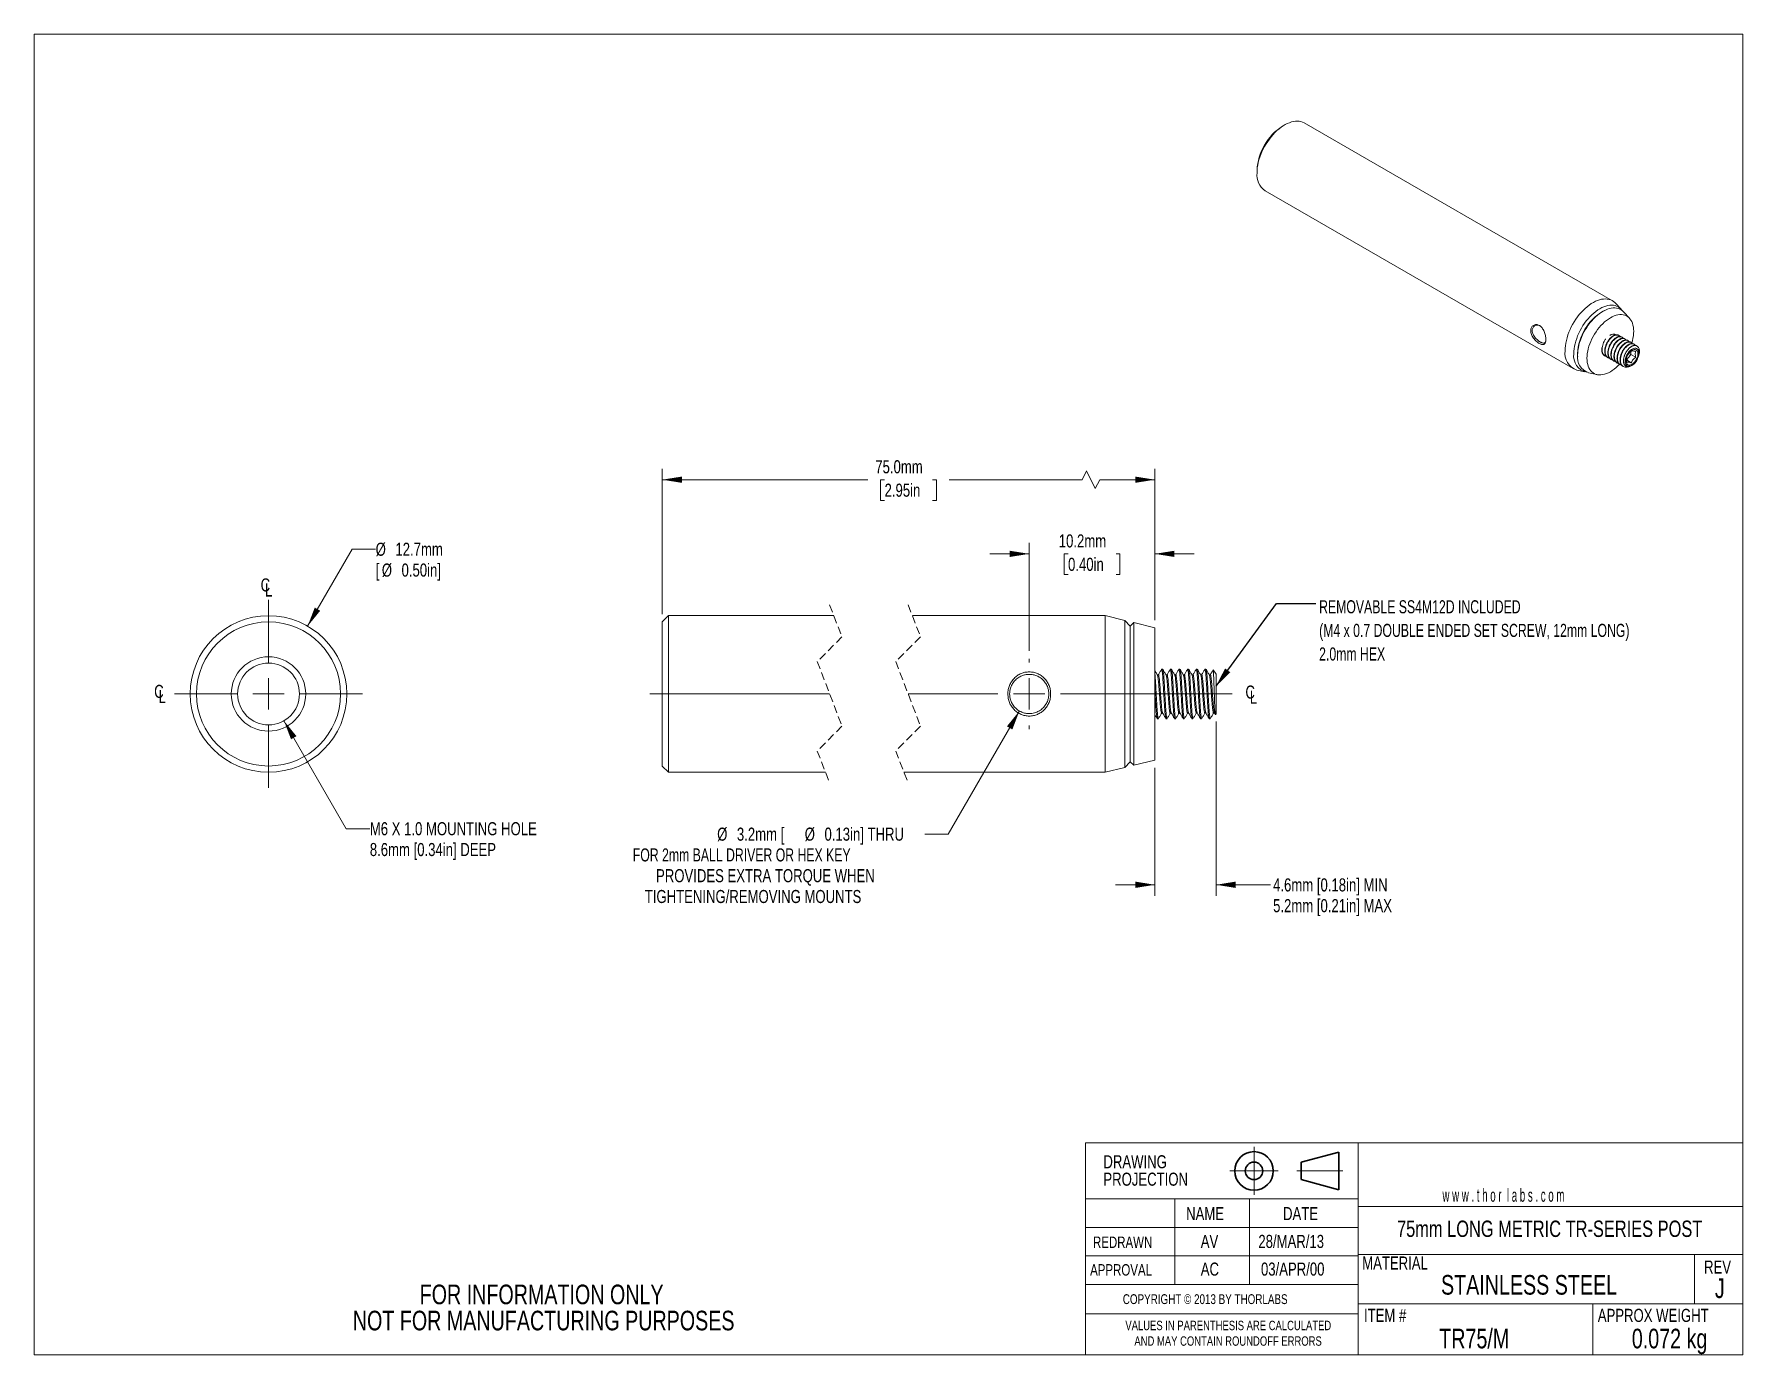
# Model space of a CAD drawing. Header units: millimetres. Extents: x 2 to 278, y 1 to 215.
import ezdxf

# ---------------------------------------------------------------- set-up
doc = ezdxf.new("R2010")
doc.units = ezdxf.units.MM
doc.header["$PDSIZE"] = -1
doc.linetypes.add('CENTERX2', pattern=[20.32, 12.7, -2.54, 2.54, -2.54])
doc.linetypes.add('HIDDEN', pattern=[1.905, 1.27, -0.635])
doc.styles.add('SLDTEXTSTYLE0', font='TXT', dxfattribs={"width": 0.75})
doc.styles.add('SLDTEXTSTYLE1', font='TXT', dxfattribs={"width": 0.5525})
doc.styles.add('SLDTEXTSTYLE2', font='TXT', dxfattribs={"width": 0.7})
doc.dimstyles.new('SLDDIMSTYLE0', dxfattribs={"dimtxt": 2.116667, "dimasz": 3.175, "dimexe": 0, "dimexo": 0.0625, "dimgap": 0.529167, "dimtad": 0, "dimtih": 1, "dimtoh": 1, "dimdec": 1, "dimlfac": 0.5, "dimrnd": 1e-09, "dimzin": 12, "dimdsep": 46, "dimtxsty": 'SLDTEXTSTYLE0', "dimsah": 1, "dimcen": 0.09, "dimadec": 0, "dimazin": 3, "dimtfac": 1, "dimtdec": 1, "dimtmove": 0, "dimatfit": 0, "dimfxl": 1, "dimfrac": 2, "dimtolj": 1, "dimtzin": 12, "dimarcsym": 0})
doc.dimstyles.new('SLDDIMSTYLE1', dxfattribs={"dimtxt": 2.116667, "dimasz": 3.175, "dimexe": 0, "dimexo": 0.0625, "dimgap": 0.529167, "dimtad": 0, "dimtih": 1, "dimtoh": 1, "dimdec": 1, "dimlfac": 0.5, "dimrnd": 1e-09, "dimzin": 4, "dimdsep": 46, "dimtxsty": 'SLDTEXTSTYLE0', "dimsah": 1, "dimcen": 0.09, "dimadec": 0, "dimazin": 1, "dimtfac": 1, "dimtdec": 1, "dimtofl": 0, "dimtmove": 0, "dimatfit": 3, "dimfxl": 1, "dimfrac": 2, "dimtolj": 1, "dimtzin": 12, "dimarcsym": 0})
doc.dimstyles.new('SLDDIMSTYLE2', dxfattribs={"dimtxt": 2.116667, "dimasz": 3.175, "dimexe": 0, "dimexo": 0.0625, "dimgap": 0.529167, "dimtad": 0, "dimtih": 1, "dimtoh": 1, "dimdec": 1, "dimlfac": 0.5, "dimrnd": 1e-09, "dimzin": 12, "dimdsep": 46, "dimtxsty": 'SLDTEXTSTYLE0', "dimsah": 1, "dimcen": 0, "dimadec": 0, "dimazin": 3, "dimtfac": 1, "dimtdec": 1, "dimtofl": 0, "dimtmove": 0, "dimatfit": 3, "dimfxl": 1, "dimfrac": 2, "dimtolj": 1, "dimtzin": 12, "dimarcsym": 0})
doc.dimstyles.new('SLDDIMSTYLE3', dxfattribs={"dimtxt": 0.18, "dimasz": 3.175, "dimexe": 0, "dimexo": 0.0625, "dimgap": 0, "dimtad": 0, "dimtih": 1, "dimtoh": 1, "dimdec": 0, "dimrnd": 1e-09, "dimzin": 0, "dimdsep": 46, "dimtxsty": 'Standard', "dimsah": 1, "dimcen": 0.09, "dimadec": 0, "dimazin": 0, "dimtfac": 3.175, "dimtdec": 0, "dimtofl": 0, "dimtmove": 0, "dimatfit": 3, "dimfxl": 1, "dimfrac": 2, "dimtolj": 1, "dimtzin": 0, "dimarcsym": 0})
doc.dimstyles.new('SLDDIMSTYLE4', dxfattribs={"dimtxt": 2.116667, "dimasz": 3.175, "dimexe": 0, "dimexo": 0.0625, "dimgap": 0.529167, "dimtad": 0, "dimtih": 1, "dimtoh": 1, "dimdec": 1, "dimlfac": 0.5, "dimrnd": 1e-09, "dimzin": 12, "dimdsep": 46, "dimtxsty": 'SLDTEXTSTYLE0', "dimsah": 1, "dimcen": 0, "dimadec": 0, "dimazin": 3, "dimtfac": 1, "dimtdec": 1, "dimtofl": 0, "dimtmove": 0, "dimatfit": 3, "dimfxl": 1, "dimfrac": 2, "dimtolj": 1, "dimtzin": 12, "dimarcsym": 0})

msp = doc.modelspace()

# ---------------------------------------------------------------- texts
at = {"color": 8, "linetype": 'Continuous', "lineweight": 0, "attachment_point": 1, "style": 'SLDTEXTSTYLE2'}
for s, insert, char_height in [('REMOVABLE SS4M12D INCLUDED', (209.45, 123.03), 2.1167), ('(M4 x 0.7 DOUBLE ENDED SET SCREW, 12mm LONG)', (209.45, 119.21), 2.1167), ('2.0mm HEX', (209.45, 115.39), 2.117)]:
    msp.add_mtext(s, dxfattribs=dict(at, insert=insert, char_height=char_height))
at = {"color": 7, "linetype": 'Continuous', "lineweight": 0}
for s, insert, char_height, attachment_point, style in [('DRAWING', (174.55, 33.21), 2.117, 1, 'SLDTEXTSTYLE0'), ('PROJECTION', (174.55, 30.39), 2.117, 1, 'SLDTEXTSTYLE0'), ('w w w . t h o r  l a b s . c o m', (229.4, 27.8), 2.1167, 1, 'SLDTEXTSTYLE1'), ('NAME', (187.93, 24.82), 2.117, 1, 'SLDTEXTSTYLE0'), ('DATE', (203.61, 24.82), 2.117, 1, 'SLDTEXTSTYLE0'), ('75mm LONG METRIC TR-SERIES POST', (246.74, 22.63), 2.6458, 2, 'SLDTEXTSTYLE0'), ('REDRAWN', (172.86, 20.05), 1.852, 1, 'SLDTEXTSTYLE0'), ('AV', (190.3, 20.32), 2.117, 1, 'SLDTEXTSTYLE0'), ('28/MAR/13', (199.62, 20.32), 2.117, 1, 'SLDTEXTSTYLE0'), ('MATERIAL', (216.42, 16.82), 2.117, 1, 'SLDTEXTSTYLE0'), ('APPROVAL', (172.4, 15.58), 1.852, 1, 'SLDTEXTSTYLE0'), ('AC', (190.3, 15.84), 2.117, 1, 'SLDTEXTSTYLE0'), ('03/APR/00', (200.04, 15.84), 2.117, 1, 'SLDTEXTSTYLE0'), ('STAINLESS STEEL', (243.41, 13.82), 3.175, 2, 'SLDTEXTSTYLE0'), ('REV', (271.72, 16.17), 2.117, 1, 'SLDTEXTSTYLE0'), ('FOR INFORMATION ONLY', (83.67, 12.27), 3.175, 2, 'SLDTEXTSTYLE0'), ('J', (274.27, 13.26), 3.17, 2, 'SLDTEXTSTYLE0'), ('COPYRIGHT © 2013 BY THORLABS', (177.69, 10.71), 1.5875, 1, 'SLDTEXTSTYLE0'), ('ITEM #', (216.7, 8.35), 2.117, 1, 'SLDTEXTSTYLE0'), ('APPROX WEIGHT', (254.53, 8.35), 2.1167, 1, 'SLDTEXTSTYLE0'), ('NOT FOR MANUFACTURING PURPOSES', (84, 8.04), 3.175, 2, 'SLDTEXTSTYLE0'), ('VALUES IN PARENTHESIS ARE CALCULATED', (194.75, 6.42), 1.524, 2, 'SLDTEXTSTYLE0'), ('AND MAY CONTAIN ROUNDOFF ERRORS', (194.72, 3.9), 1.524, 2, 'SLDTEXTSTYLE0'), ('TR75/M', (234.54, 5.13), 3.175, 2, 'SLDTEXTSTYLE0'), ('0.072 kg', (266.14, 5.13), 3.175, 2, 'SLDTEXTSTYLE0')]:
    msp.add_mtext(s, dxfattribs=dict(at, insert=insert, char_height=char_height, attachment_point=attachment_point, style=style))

# ---------------------------------------------------------------- blocks, each defined once
blk = doc.blocks.new('Third Angle Projection Block')
at = {"color": 7, "linetype": 'CENTERX2', "lineweight": 18}
for p, q in [((101.48, 23.81), (101.48, 14.07)), ((96.6, 18.94), (106.35, 18.94)), ((110.14, 18.94), (119.45, 18.94))]:
    blk.add_line(p, q, dxfattribs=at)
at = {"color": 7, "linetype": 'Continuous', "lineweight": 35}
for p, q in [((118.62, 22.75), (111, 20.71)), ((118.62, 15.13), (118.62, 22.75)), ((111, 20.71), (111, 17.17)), ((111, 17.17), (118.62, 15.13))]:
    blk.add_line(p, q, dxfattribs=at)
for radius in [3.9, 1.77]:
    blk.add_circle((101.48, 18.94), radius, dxfattribs=at)
at = {"color": 7, "linetype": 'Continuous', "lineweight": 0}
blk.add_point((101.48, 18.94), dxfattribs=at)
blk = doc.blocks.new('_D')
at = {"color": 7, "linetype": 'Continuous', "lineweight": 0}
for p, q in [((192.78, 103.39), (192.78, 75.2)), ((182.87, 95.9), (182.87, 75.2)), ((182.87, 76.98), (176.52, 76.98)), ((192.78, 76.98), (201.57, 76.98))]:
    blk.add_line(p, q, dxfattribs=at)
at = {"color": 7, "linetype": 'Continuous', "lineweight": 18}
for points in [[(182.87, 76.98), (179.7, 77.49), (179.7, 76.47)], [(192.78, 76.98), (195.95, 76.47), (195.95, 77.49)]]:
    blk.add_solid(points, dxfattribs=at)
at = {"color": 7, "linetype": 'Continuous', "lineweight": 18, "char_height": 2.1167, "attachment_point": 1, "style": 'SLDTEXTSTYLE0'}
for s, insert in [('4.6mm [0.18in] MIN', (202, 78.02)), ('5.2mm [0.21in] MAX', (202, 74.66))]:
    blk.add_mtext(s, dxfattribs=dict(at, insert=insert))
blk = doc.blocks.new('_D_1')
at = {"color": 7, "linetype": 'Continuous', "lineweight": 0}
for p, q in [((162.55, 130.54), (156.2, 130.54)), ((162.55, 114.85), (162.55, 132.31)), ((168.83, 130.54), (168.19, 130.54)), ((168.19, 130.54), (168.19, 127.17)), ((176.59, 130.54), (177.23, 130.54)), ((177.23, 130.54), (177.23, 127.17)), ((182.87, 119.82), (182.87, 132.31)), ((182.87, 130.54), (189.22, 130.54)), ((168.19, 127.17), (168.83, 127.17)), ((177.23, 127.17), (176.59, 127.17))]:
    blk.add_line(p, q, dxfattribs=at)
at = {"color": 7, "linetype": 'Continuous', "lineweight": 18}
for points in [[(162.55, 130.54), (159.38, 131.04), (159.38, 130.03)], [(182.87, 130.54), (186.05, 130.03), (186.05, 131.04)]]:
    blk.add_solid(points, dxfattribs=at)
at = {"color": 7, "linetype": 'Continuous', "lineweight": 18, "char_height": 2.117, "attachment_point": 1, "style": 'SLDTEXTSTYLE0'}
for s, insert in [('10.2mm', (167.33, 133.69)), ('0.40in', (168.83, 129.9))]:
    blk.add_mtext(s, dxfattribs=dict(at, insert=insert))
blk = doc.blocks.new('_D_2')
at = {"color": 7, "linetype": 'Continuous', "lineweight": 0}
for p, q in [((103.19, 120.79), (103.19, 144.31)), ((171.83, 143.95), (171.13, 142.54)), ((173.24, 141.12), (171.83, 143.95)), ((182.87, 119.82), (182.87, 144.31)), ((103.19, 142.54), (136.44, 142.54)), ((139.15, 142.54), (138.51, 142.54)), ((138.51, 142.54), (138.51, 139.17)), ((146.91, 142.54), (147.55, 142.54)), ((147.55, 142.54), (147.55, 139.17)), ((171.13, 142.54), (149.62, 142.54)), ((173.95, 142.54), (173.24, 141.12)), ((182.87, 142.54), (173.95, 142.54)), ((138.51, 139.17), (139.15, 139.17)), ((147.55, 139.17), (146.91, 139.17))]:
    blk.add_line(p, q, dxfattribs=at)
at = {"color": 7, "linetype": 'Continuous', "lineweight": 18}
for points in [[(103.19, 142.54), (106.36, 142.03), (106.36, 143.04)], [(182.87, 142.54), (179.7, 143.04), (179.7, 142.03)]]:
    blk.add_solid(points, dxfattribs=at)
at = {"color": 7, "linetype": 'Continuous', "lineweight": 18, "char_height": 2.117, "attachment_point": 1, "style": 'SLDTEXTSTYLE0'}
for s, insert in [('75.0mm', (137.65, 145.69)), ('2.95in', (139.15, 141.9))]:
    blk.add_mtext(s, dxfattribs=dict(at, insert=insert))
blk = doc.blocks.new('_D_3')
at = {"color": 7, "linetype": 'Continuous', "lineweight": 0}
for p, q in [((160.96, 105.11), (149.46, 85.19)), ((149.46, 85.19), (145.65, 85.19))]:
    blk.add_line(p, q, dxfattribs=at)
at = {"color": 7, "linetype": 'Continuous', "lineweight": 18}
blk.add_solid([(160.96, 105.11), (158.94, 102.62), (159.82, 102.11)], dxfattribs=at)
at = {"color": 7, "linetype": 'Continuous', "lineweight": 18, "attachment_point": 1}
for s, insert, char_height, style in [('%%c', (112.07, 86.23), 2.117, 'SLDTEXTSTYLE0'), ('3.2mm [', (115.26, 86.23), 2.117, 'SLDTEXTSTYLE0'), ('%%c', (126.23, 86.23), 2.117, 'SLDTEXTSTYLE0'), ('0.13in] THRU', (129.43, 86.23), 2.1167, 'SLDTEXTSTYLE0'), ('FOR 2mm BALL DRIVER OR HEX KEY', (98.42, 82.87), 2.1167, 'SLDTEXTSTYLE2'), ('PROVIDES EXTRA TORQUE WHEN', (102.18, 79.51), 2.1167, 'SLDTEXTSTYLE0'), ('TIGHTENING/REMOVING MOUNTS', (100.36, 76.14), 2.1167, 'SLDTEXTSTYLE0')]:
    blk.add_mtext(s, dxfattribs=dict(at, insert=insert, char_height=char_height, style=style))
blk = doc.blocks.new('SW_SYMBOL_MOD_CL')
at = {"color": 0, "linetype": 'Continuous', "lineweight": 0, "char_height": 783, "attachment_point": 5, "style": 'SLDTEXTSTYLE0'}
for s, insert in [('C', (400, 600)), ('L', (600, 300))]:
    blk.add_mtext(s, dxfattribs=dict(at, insert=insert))
blk = doc.blocks.new('SW_CENTERMARKSYMBOL_0')
at = {"color": 0, "linetype": 'Continuous', "lineweight": 18}
for p, q in [((32.29, 5.08), (32.29, 5.71)), ((0, 0), (-29.07, 0)), ((27.21, 0), (12.7, 0)), ((32.29, 0), (29.75, 0)), ((32.29, 0), (32.29, 2.54)), ((32.29, 0), (32.29, -2.54)), ((32.29, 0), (34.83, 0)), ((37.37, 0), (65.11, 0)), ((32.29, -5.08), (32.29, -5.71))]:
    blk.add_line(p, q, dxfattribs=at)
blk = doc.blocks.new('_D_4')
at = {"color": 7, "linetype": 'Continuous', "lineweight": 0}
for p, q in [((45.82, 118.84), (53.01, 131.29)), ((53.01, 131.29), (56.82, 131.29))]:
    blk.add_line(p, q, dxfattribs=at)
at = {"color": 7, "linetype": 'Continuous', "lineweight": 18}
blk.add_solid([(45.82, 118.84), (47.85, 121.33), (46.97, 121.84)], dxfattribs=at)
at = {"color": 7, "linetype": 'Continuous', "lineweight": 18, "attachment_point": 1, "style": 'SLDTEXTSTYLE0'}
for s, insert, char_height in [('%%c', (56.82, 132.34), 2.117), ('12.7mm', (60.02, 132.34), 2.117), ('[', (56.82, 128.97), 2.12), ('%%c', (57.82, 128.97), 2.117), ('0.50in]', (61.01, 128.97), 2.117)]:
    blk.add_mtext(s, dxfattribs=dict(at, insert=insert, char_height=char_height))
blk = doc.blocks.new('_D_5')
at = {"color": 7, "linetype": 'Continuous', "lineweight": 0}
for p, q in [((41.99, 103.53), (52.07, 86.06)), ((52.07, 86.06), (55.88, 86.06))]:
    blk.add_line(p, q, dxfattribs=at)
at = {"color": 7, "linetype": 'Continuous', "lineweight": 18}
blk.add_solid([(41.99, 103.53), (43.13, 100.53), (44.01, 101.03)], dxfattribs=at)
at = {"color": 7, "linetype": 'Continuous', "lineweight": 18, "char_height": 2.1167, "attachment_point": 1, "style": 'SLDTEXTSTYLE0'}
for s, insert in [('M6 X 1.0 MOUNTING HOLE', (55.88, 87.11)), ('8.6mm [0.34in] DEEP', (55.88, 83.74))]:
    blk.add_mtext(s, dxfattribs=dict(at, insert=insert))
blk = doc.blocks.new('SW_CENTERMARKSYMBOL_1')
at = {"color": 0, "linetype": 'Continuous', "lineweight": 18}
for p, q in [((0, 5.08), (0, 15.2146)), ((-5.08, 0), (-15.2146, 0)), ((0, 0), (-2.54, 0)), ((0, 0), (0, 2.54)), ((0, 0), (0, -2.54)), ((0, 0), (2.54, 0)), ((5.08, 0), (15.2146, 0)), ((0, -5.08), (0, -15.2146))]:
    blk.add_line(p, q, dxfattribs=at)

# ---------------------------------------------------------------- dimensions: what is measured, and where the dimension line sits
at = {"color": 7, "linetype": 'Continuous', "lineweight": 18}
for base, p1, p2, text, dimstyle, picture, middle in [((103.19, 142.54), (182.87, 118.55), (103.19, 119.52), '75.0mm', 'SLDDIMSTYLE1', '_D_2', (143.03, 142.54)), ((192.78, 76.98), (182.87, 97.17), (192.78, 104.66), '4.6mm [0.18in] MIN\\P5.2mm [0.21in] MAX', 'SLDDIMSTYLE0', '_D', (215.45, 76.98))]:
    dim = msp.add_linear_dim(base=base, p1=p1, p2=p2, text=text, dimstyle=dimstyle, dxfattribs=at)
    dim.commit()
    dim.dimension.update_dxf_attribs({"geometry": picture, "text_midpoint": middle, "dimtype": 160})
dim = msp.add_linear_dim(base=(162.55, 130.54), p1=(182.87, 118.55), p2=(162.55, 113.58), dimstyle='SLDDIMSTYLE0', dxfattribs=at)
dim.commit()
dim.dimension.update_dxf_attribs({"geometry": '_D_1', "text_midpoint": (172.71, 130.54), "dimtype": 160})
dim = msp.add_diameter_dim_2p(p1=(33.15, 96.88), p2=(45.82, 118.84), text='%%c12.7mm\\P[%%c0.50in]', dimstyle='SLDDIMSTYLE4', dxfattribs=at)
dim.commit()
dim.dimension.update_dxf_attribs({"geometry": '_D_4', "text_midpoint": (63.8, 131.29), "dimtype": 163})
for p1, p2, text, picture, middle in [((36.99, 112.19), (41.99, 103.53), 'M6 X 1.0 MOUNTING HOLE\\P8.6mm [0.34in] DEEP', '_D_5', (73.62, 86.06)), ((164.14, 110.61), (160.96, 105.11), '%%c3.2mm [%%c0.13in] THRU\\PFOR 2mm BALL DRIVER OR HEX KEY\\P PROVIDES EXTRA TORQUE WHEN\\PTIGHTENING/REMOVING MOUNTS', '_D_3', (122.04, 85.19))]:
    dim = msp.add_diameter_dim_2p(p1=p1, p2=p2, text=text, dimstyle='SLDDIMSTYLE2', override={"dimpost": '<>'}, dxfattribs=at)
    dim.commit()
    dim.dimension.update_dxf_attribs({"geometry": picture, "text_midpoint": middle, "dimtype": 163})

# ---------------------------------------------------------------- linework, layer by layer
at = {"color": 7, "linetype": 'Continuous', "lineweight": 18}
for p, q in [((1.58, 214.65), (277.99, 214.65)), ((1.58, 214.65), (1.58, 0.9)), ((277.99, 0.9), (277.99, 214.65)), ((203.88, 199.96), (203.52, 199.75)), ((256.89, 171.5), (207.05, 200.27)), ((199.4, 192.61), (199.4, 192.2)), ((200.71, 189.3), (250.55, 160.52)), ((255.61, 169.92), (255.39, 169.81)), ((258.3, 170.13), (257.39, 171.1)), ((259.66, 168.66), (258.69, 169.7)), ((257.95, 165.88), (257.88, 165.92)), ((258.44, 165.6), (258.38, 165.63)), ((258.94, 165.31), (258.87, 165.35)), ((259.43, 165.02), (259.37, 165.06)), ((259.93, 164.74), (259.86, 164.77)), ((259.88, 163.3), (259.88, 163.27)), ((259.88, 163.27), (259.88, 162.8)), ((260.42, 164.45), (260.36, 164.49)), ((260.75, 164.25), (260.85, 164.19)), ((260.86, 164.2), (260.85, 164.2)), ((251.26, 162.94), (251.27, 162.66)), ((251.27, 162.66), (251.28, 162.42)), ((255.64, 162.6), (255.7, 162.56)), ((256.13, 162.31), (256.19, 162.27)), ((256.63, 162.02), (256.69, 161.99)), ((257.12, 161.74), (257.18, 161.7)), ((257.62, 161.45), (257.68, 161.42)), ((258.11, 161.17), (258.17, 161.13)), ((258.61, 160.88), (258.67, 160.85)), ((259.53, 162.36), (259.18, 161.92)), ((259.18, 161.92), (259.95, 161.47)), ((259.88, 162.8), (259.53, 162.36)), ((259.88, 162.8), (260.66, 162.35)), ((251.16, 160.29), (252.45, 159.99)), ((253.01, 159.86), (254.39, 159.54)), ((104.2, 120.54), (103.19, 119.52)), ((103.19, 119.52), (103.19, 107.86)), ((130.94, 120.54), (104.2, 120.54)), ((104.2, 120.54), (104.2, 107.86)), ((174.84, 120.54), (143.64, 120.54)), ((178.04, 119.75), (174.84, 120.54)), ((174.84, 120.54), (174.84, 107.86)), ((178.87, 118.86), (178.04, 119.75)), ((178.04, 119.75), (178.04, 107.86)), ((179.45, 119.4), (178.87, 118.86)), ((178.87, 118.86), (178.87, 107.86)), ((182.87, 118.55), (179.45, 119.4)), ((179.45, 119.4), (179.45, 107.86)), ((182.87, 118.55), (182.87, 107.86)), ((183.44, 110.95), (183.27, 110.95)), ((184.14, 111.86), (183.97, 111.86)), ((184.84, 110.95), (184.67, 110.95)), ((185.54, 111.86), (185.37, 111.86)), ((186.24, 110.95), (186.07, 110.95)), ((186.94, 111.86), (186.77, 111.86)), ((187.64, 110.95), (187.47, 110.95)), ((188.34, 111.86), (188.17, 111.86)), ((189.04, 110.95), (188.87, 110.95)), ((189.74, 111.86), (189.57, 111.86)), ((190.44, 110.95), (190.27, 110.95)), ((191.14, 111.86), (190.97, 111.86)), ((191.84, 110.95), (191.67, 110.95)), ((192.29, 111.74), (192.29, 111.74)), ((192.78, 111.06), (192.3, 111.74)), ((192.78, 104.66), (192.78, 111.06)), ((103.19, 107.86), (103.19, 96.2)), ((104.2, 107.86), (104.2, 95.19)), ((174.84, 107.86), (174.84, 95.19)), ((178.04, 107.86), (178.04, 95.98)), ((178.87, 107.86), (178.87, 96.86)), ((179.45, 107.86), (179.45, 96.32)), ((182.87, 107.86), (182.87, 97.17)), ((183.27, 103.86), (183.44, 103.86)), ((183.97, 104.77), (184.13, 104.77)), ((184.67, 103.86), (184.84, 103.86)), ((185.37, 104.77), (185.53, 104.77)), ((186.07, 103.86), (186.24, 103.86)), ((186.77, 104.77), (186.93, 104.77)), ((187.47, 103.86), (187.64, 103.86)), ((188.17, 104.77), (188.33, 104.77)), ((188.87, 103.86), (189.04, 103.86)), ((189.57, 104.77), (189.73, 104.77)), ((190.27, 103.86), (190.44, 103.86)), ((190.97, 104.77), (191.13, 104.77)), ((191.67, 103.86), (191.84, 103.86)), ((192.37, 104.77), (192.53, 104.77)), ((192.52, 104.79), (192.67, 104.54)), ((192.68, 104.53), (192.78, 104.66)), ((178.04, 95.98), (178.87, 96.86)), ((178.87, 96.86), (179.45, 96.32)), ((179.45, 96.32), (182.87, 97.17)), ((103.19, 96.2), (104.2, 95.19)), ((104.2, 95.19), (129.58, 95.19)), ((142.28, 95.19), (174.84, 95.19)), ((174.84, 95.19), (178.04, 95.98)), ((277.99, 35.24), (277.99, 50.03)), ((171.63, 7.56), (171.63, 35.24)), ((171.63, 35.24), (215.74, 35.24)), ((215.74, 35.24), (215.74, 0.9)), ((215.74, 35.24), (277.99, 35.24)), ((171.63, 12.3), (171.63, 26.17)), ((171.63, 0.9), (171.63, 26.17)), ((215.74, 26.17), (171.63, 26.17)), ((186.13, 26.17), (186.13, 12.3)), ((198.21, 26.17), (198.21, 12.3)), ((215.74, 24.89), (277.99, 24.89)), ((215.74, 21.49), (171.63, 21.49)), ((215.74, 16.92), (171.63, 16.92)), ((215.74, 17.16), (277.99, 17.16)), ((270.17, 17.16), (270.17, 9.14)), ((215.74, 12.3), (171.63, 12.3)), ((171.63, 12.3), (171.63, 7.56)), ((215.74, 9.14), (277.99, 9.14)), ((253.75, 9.14), (253.75, 0.9)), ((171.63, 7.56), (215.74, 7.56)), ((277.99, 0.9), (1.58, 0.9))]:
    msp.add_line(p, q, dxfattribs=at)
at = {"color": 7, "linetype": 'HIDDEN', "lineweight": 18}
for p, q in [((130.26, 122.31), (132.26, 117.09)), ((142.96, 122.31), (144.96, 117.09)), ((132.26, 117.09), (128.26, 113.09)), ((144.96, 117.09), (140.96, 113.09)), ((128.26, 113.09), (132.26, 102.63)), ((140.96, 113.09), (144.96, 102.63)), ((132.26, 102.63), (128.26, 98.63)), ((144.96, 102.63), (140.96, 98.63)), ((128.26, 98.63), (130.26, 93.41)), ((140.96, 98.63), (142.96, 93.41))]:
    msp.add_line(p, q, dxfattribs=at)
at = {"color": 7, "linetype": 'Continuous', "lineweight": 18, "flags": 128}
for points in [[(207.05, 200.27), (207.02, 200.29), (206.77, 200.41), (206.5, 200.49), (206.22, 200.55), (205.92, 200.57), (205.62, 200.56), (205.3, 200.51), (204.97, 200.43), (204.64, 200.32), (204.3, 200.18), (203.97, 200.01), (203.63, 199.8), (203.29, 199.57), (202.96, 199.31), (202.63, 199.03), (202.3, 198.72), (201.99, 198.38), (201.69, 198.03), (201.4, 197.66), (201.13, 197.27), (200.87, 196.87), (200.62, 196.46), (200.4, 196.03), (200.2, 195.6), (200.01, 195.17), (199.85, 194.73), (199.72, 194.29), (199.6, 193.86), (199.52, 193.43), (199.45, 193.01), (199.41, 192.6), (199.4, 192.2)], [(257.39, 171.1), (257.31, 171.19), (257.09, 171.37), (256.86, 171.52), (256.61, 171.64), (256.34, 171.72), (256.06, 171.78), (255.76, 171.8), (255.46, 171.78), (255.14, 171.74), (254.81, 171.66), (254.48, 171.55), (254.15, 171.41), (253.81, 171.23), (253.47, 171.03), (253.13, 170.8), (252.8, 170.54), (252.47, 170.25), (252.14, 169.94), (251.83, 169.61), (251.53, 169.26), (251.24, 168.89), (250.97, 168.5), (250.71, 168.1), (250.46, 167.68), (250.24, 167.26), (250.04, 166.83), (249.86, 166.39), (249.69, 165.96), (249.56, 165.52), (249.44, 165.09), (249.36, 164.66), (249.29, 164.23), (249.25, 163.82), (249.24, 163.42)], [(258.48, 169.89), (258.44, 169.96), (258.25, 170.17), (258.05, 170.35), (257.82, 170.5), (257.58, 170.62), (257.32, 170.71), (257.05, 170.76), (256.76, 170.78), (256.46, 170.77), (256.15, 170.72), (255.83, 170.64), (255.51, 170.53), (255.18, 170.39), (254.85, 170.21), (254.52, 170.01), (254.2, 169.77), (253.87, 169.51), (253.55, 169.22), (253.25, 168.91), (252.95, 168.58), (252.66, 168.23), (252.38, 167.86), (252.12, 167.47), (251.88, 167.07), (251.66, 166.66), (251.45, 166.25), (251.27, 165.83), (251.11, 165.4), (250.97, 164.97), (250.86, 164.55), (250.77, 164.13), (250.7, 163.72), (250.66, 163.32), (250.65, 162.93)], [(258.69, 169.7), (258.53, 169.86), (258.32, 170.02), (258.09, 170.14), (257.84, 170.24), (257.57, 170.3), (257.3, 170.33), (257, 170.33), (256.7, 170.3), (256.39, 170.23), (256.08, 170.13), (255.75, 169.99), (255.43, 169.83), (255.11, 169.63), (254.78, 169.41), (254.46, 169.16), (254.15, 168.88), (253.85, 168.58), (253.55, 168.26), (253.26, 167.91), (252.99, 167.55), (252.73, 167.18), (252.49, 166.79), (252.27, 166.39), (252.07, 165.98), (251.89, 165.56), (251.73, 165.14), (251.59, 164.72), (251.48, 164.31), (251.39, 163.9), (251.32, 163.49), (251.28, 163.1), (251.27, 162.72)], [(260.03, 164.65), (260.14, 165.02), (260.22, 165.42), (260.29, 165.81), (260.33, 166.19), (260.34, 166.56), (260.33, 166.91), (260.29, 167.24), (260.22, 167.56), (260.14, 167.85), (260.02, 168.13), (259.88, 168.37), (259.72, 168.59), (259.54, 168.78), (259.34, 168.94), (259.12, 169.06), (258.88, 169.16), (258.63, 169.22), (258.36, 169.25), (258.08, 169.25), (257.79, 169.21), (257.49, 169.14), (257.18, 169.04), (256.87, 168.9), (256.56, 168.74), (256.25, 168.54), (255.94, 168.32), (255.63, 168.07), (255.33, 167.79), (255.04, 167.49), (254.76, 167.17), (254.49, 166.83), (254.24, 166.48), (254, 166.11), (253.78, 165.72), (253.58, 165.33), (253.39, 164.93), (253.23, 164.53), (253.1, 164.13), (252.98, 163.73), (252.89, 163.33), (252.83, 162.94), (252.79, 162.56), (252.78, 162.19), (252.78, 162.19)], [(260.84, 161.85), (260.7, 161.64), (260.55, 161.46), (260.39, 161.29), (260.22, 161.15), (260.05, 161.04), (259.87, 160.95), (259.7, 160.91), (259.54, 160.89), (259.4, 160.91), (259.26, 160.96), (259.15, 161.05), (259.06, 161.17), (258.99, 161.31), (258.95, 161.48), (258.93, 161.67), (258.94, 161.88), (258.98, 162.1), (259.04, 162.32), (259.13, 162.54), (259.23, 162.76), (259.36, 162.97), (259.51, 163.17), (259.66, 163.34), (259.83, 163.5), (260, 163.62), (260.18, 163.72), (260.35, 163.78), (260.51, 163.81), (260.67, 163.8), (260.8, 163.77), (260.93, 163.69), (261.03, 163.59)], [(259.57, 161.1), (259.44, 161.13), (259.33, 161.19), (259.23, 161.28), (259.16, 161.41), (259.11, 161.56), (259.09, 161.73), (259.09, 161.92), (259.12, 162.12), (259.18, 162.32), (259.26, 162.53), (259.36, 162.73), (259.48, 162.92), (259.62, 163.1), (259.77, 163.26), (259.93, 163.39), (260.09, 163.49), (260.25, 163.56), (260.4, 163.6), (260.55, 163.61), (260.68, 163.58), (260.8, 163.51), (260.89, 163.42), (260.96, 163.3), (261.01, 163.15), (261.03, 162.97), (261.03, 162.79), (261, 162.59), (260.94, 162.38), (260.86, 162.17), (260.76, 161.97), (260.64, 161.78), (260.5, 161.6), (260.35, 161.45), (260.2, 161.31), (260.03, 161.21), (259.88, 161.14), (259.72, 161.1), (259.57, 161.1)], [(252.78, 162.19), (252.79, 161.84), (252.83, 161.5), (252.89, 161.19), (252.98, 160.89), (253.1, 160.62), (253.23, 160.38), (253.39, 160.16), (253.58, 159.97), (253.78, 159.81), (254, 159.68), (254.24, 159.59), (254.49, 159.52), (254.76, 159.49), (255.04, 159.5), (255.33, 159.54), (255.63, 159.61), (255.94, 159.71), (256.25, 159.84), (256.56, 160.01), (256.87, 160.2), (257.18, 160.43), (257.49, 160.68), (257.79, 160.95), (258.04, 161.21)]]:
    msp.add_lwpolyline(points, dxfattribs=at)
at = {"color": 7, "linetype": 'Continuous', "lineweight": 18}
for radius in [12.67, 11.66, 6.02, 5]:
    msp.add_circle((39.49, 107.86), radius, dxfattribs=at)
for centre, radius, start, end in [((208.35, 192.21), 8.95, 122.5981, 177.4073), ((202.49, 191.85), 3.11, 173.5307, 235.1571), ((259.58, 162.62), 8.32, 120.1668, 177.7365), ((257.1, 165.15), 0.964, 62.2302, 132.1522), ((252.08, 163), 2.87, 171.5661, 251.2332), ((258.35, 163.34), 1.53, 320.2279, 357.3607), ((260.4, 163.45), 0.875, 359.3835, 66.3345), ((253.23, 162.51), 2.61, 170.6407, 259.2801), ((253.83, 162.32), 2.59, 171.2259, 251.5734), ((258.54, 163.12), 1.26, 300.38, 322.3976)]:
    msp.add_arc(centre, radius, start, end, dxfattribs=at)
for points, knots in [([(243.67, 166.64), (243.68, 166.73), (243.69, 166.92), (243.78, 167.17), (243.92, 167.37), (244.12, 167.52), (244.34, 167.63), (244.58, 167.66), (244.83, 167.62), (245.08, 167.51), (245.31, 167.34), (245.52, 167.11), (245.7, 166.84), (245.85, 166.52), (245.97, 166.19), (246.06, 165.85), (246.11, 165.53), (246.12, 165.22), (246.11, 164.95), (246.06, 164.73), (245.97, 164.56), (245.85, 164.45), (245.7, 164.39), (245.52, 164.39), (245.31, 164.45), (245.08, 164.57), (244.83, 164.73), (244.58, 164.94), (244.34, 165.18), (244.11, 165.45), (243.92, 165.74), (243.78, 166.04), (243.69, 166.35), (243.68, 166.54), (243.67, 166.64)], [0, 0, 0, 0, 0.032206, 0.063214, 0.094215, 0.126403, 0.158491, 0.188893, 0.218934, 0.24999, 0.281027, 0.311086, 0.341545, 0.37373, 0.405856, 0.436822, 0.467824, 0.500108, 0.532296, 0.563272, 0.594233, 0.626377, 0.658508, 0.688949, 0.719019, 0.750087, 0.781086, 0.811122, 0.841579, 0.873786, 0.905925, 0.936877, 0.967838, 1, 1, 1, 1]), ([(245.14, 167.45), (245.11, 167.47), (245, 167.52), (244.81, 167.55), (244.57, 167.55), (244.33, 167.46), (244.13, 167.3), (244, 167.09), (243.93, 166.88), (243.92, 166.73), (243.92, 166.67)], [0, 0, 0, 0, 0.060547, 0.181966, 0.321002, 0.47778, 0.632417, 0.770897, 0.893356, 1, 1, 1, 1]), ([(243.92, 166.67), (243.92, 166.6), (243.93, 166.44), (244, 166.19), (244.13, 165.9), (244.33, 165.6), (244.57, 165.33), (244.81, 165.1), (245, 164.96), (245.11, 164.89), (245.17, 164.85), (245.21, 164.82), (245.26, 164.8), (245.33, 164.76), (245.44, 164.71), (245.59, 164.66), (245.77, 164.64), (245.93, 164.68), (246.04, 164.78), (246.08, 164.89), (246.1, 164.93)], [0, 0, 0, 0, 0.0588068, 0.1262175, 0.2023459, 0.2872669, 0.3737287, 0.4504036, 0.5247191, 0.542213, 0.5588831, 0.5747346, 0.5882525, 0.6023229, 0.6480856, 0.6992588, 0.7759216, 0.862333, 0.9474073, 1, 1, 1, 1]), ([(256.13, 162.31), (256.11, 162.33), (256.06, 162.36), (255.99, 162.41), (255.93, 162.48), (255.87, 162.56), (255.81, 162.65), (255.76, 162.75), (255.72, 162.86), (255.69, 162.99), (255.66, 163.15), (255.65, 163.32), (255.66, 163.52), (255.68, 163.75), (255.74, 163.99), (255.81, 164.22), (255.9, 164.45), (256.01, 164.69), (256.16, 164.96), (256.35, 165.24), (256.6, 165.52), (256.86, 165.73), (257.07, 165.86), (257.22, 165.93), (257.34, 165.97), (257.47, 165.99), (257.62, 166), (257.76, 165.98), (257.85, 165.94), (257.88, 165.92), (257.88, 165.92)], [0, 0, 0, 0, 0.024305, 0.042971, 0.067166, 0.091361, 0.117969, 0.14378, 0.165312, 0.197169, 0.229026, 0.260884, 0.292741, 0.339366, 0.380729, 0.416827, 0.458666, 0.500029, 0.540917, 0.604555, 0.668187, 0.729959, 0.790371, 0.814141, 0.843116, 0.877295, 0.916675, 0.961152, 0.997031, 1, 1, 1, 1]), ([(256.42, 162.19), (256.35, 162.21), (256.18, 162.26), (255.98, 162.43), (255.82, 162.69), (255.73, 163.01), (255.71, 163.4), (255.76, 163.81), (255.88, 164.23), (256.05, 164.64), (256.29, 165.03), (256.56, 165.38), (256.85, 165.65), (257.15, 165.84), (257.45, 165.95), (257.73, 165.97), (257.95, 165.89), (258.09, 165.79), (258.13, 165.71), (258.14, 165.7)], [0, 0, 0, 0, 0.050783, 0.113187, 0.174471, 0.238051, 0.302559, 0.366307, 0.427777, 0.489917, 0.554015, 0.618447, 0.681534, 0.742605, 0.805611, 0.870022, 0.93499, 0.997986, 1, 1, 1, 1]), ([(255.64, 162.6), (255.61, 162.61), (255.56, 162.64), (255.5, 162.7), (255.43, 162.76), (255.37, 162.84), (255.31, 162.94), (255.27, 163.03), (255.23, 163.15), (255.19, 163.28), (255.17, 163.44), (255.16, 163.6), (255.16, 163.76), (255.17, 163.86), (255.18, 163.91)], [0, 0, 0, 0, 0.077155, 0.136406, 0.213211, 0.290018, 0.374482, 0.456417, 0.524768, 0.625896, 0.727025, 0.828153, 0.929282, 1, 1, 1, 1]), ([(255.93, 162.48), (255.85, 162.5), (255.69, 162.54), (255.49, 162.72), (255.33, 162.97), (255.23, 163.3), (255.21, 163.68), (255.26, 164.1), (255.38, 164.52), (255.56, 164.92), (255.71, 165.2), (255.8, 165.31), (255.8, 165.31)], [0, 0, 0, 0, 0.091489, 0.203913, 0.314318, 0.42886, 0.545075, 0.65992, 0.770661, 0.882609, 0.998086, 1, 1, 1, 1]), ([(256.63, 162.03), (256.6, 162.04), (256.55, 162.07), (256.49, 162.13), (256.42, 162.19), (256.36, 162.27), (256.3, 162.36), (256.26, 162.46), (256.22, 162.58), (256.18, 162.71), (256.16, 162.86), (256.15, 163.03), (256.15, 163.23), (256.18, 163.46), (256.23, 163.7), (256.3, 163.94), (256.39, 164.17), (256.5, 164.4), (256.65, 164.67), (256.85, 164.95), (257.1, 165.23), (257.36, 165.45), (257.56, 165.57), (257.72, 165.64), (257.84, 165.68), (257.97, 165.71), (258.12, 165.71), (258.25, 165.69), (258.34, 165.66), (258.38, 165.63), (258.38, 165.63)], [0, 0, 0, 0, 0.0243052, 0.0429705, 0.0671656, 0.091361, 0.1179689, 0.14378, 0.1653118, 0.1971691, 0.2290265, 0.2608838, 0.2927412, 0.3393659, 0.3807289, 0.4168274, 0.4586665, 0.5000294, 0.5409165, 0.6045547, 0.6681872, 0.7299591, 0.7903712, 0.8141408, 0.843116, 0.8772949, 0.9166754, 0.9611519, 0.9970306, 1, 1, 1, 1]), ([(256.92, 161.91), (256.84, 161.93), (256.68, 161.97), (256.48, 162.15), (256.32, 162.4), (256.22, 162.73), (256.2, 163.11), (256.25, 163.52), (256.37, 163.94), (256.55, 164.36), (256.78, 164.75), (257.05, 165.09), (257.35, 165.36), (257.65, 165.56), (257.94, 165.67), (258.22, 165.69), (258.45, 165.6), (258.59, 165.51), (258.63, 165.42), (258.63, 165.42)], [0, 0, 0, 0, 0.050783, 0.113187, 0.174471, 0.238051, 0.302559, 0.366307, 0.427777, 0.489917, 0.554015, 0.618447, 0.681534, 0.742605, 0.805611, 0.870022, 0.93499, 0.997986, 1, 1, 1, 1]), ([(257.12, 161.74), (257.1, 161.76), (257.05, 161.79), (256.98, 161.84), (256.92, 161.91), (256.86, 161.99), (256.8, 162.08), (256.75, 162.18), (256.71, 162.29), (256.68, 162.42), (256.65, 162.58), (256.64, 162.75), (256.65, 162.95), (256.67, 163.18), (256.73, 163.42), (256.8, 163.65), (256.89, 163.88), (257, 164.12), (257.15, 164.38), (257.34, 164.67), (257.59, 164.94), (257.85, 165.16), (258.06, 165.29), (258.21, 165.35), (258.33, 165.39), (258.46, 165.42), (258.61, 165.43), (258.75, 165.4), (258.84, 165.37), (258.87, 165.35), (258.87, 165.35)], [0, 0, 0, 0, 0.024305, 0.042971, 0.067166, 0.091361, 0.117969, 0.14378, 0.165312, 0.197169, 0.229026, 0.260884, 0.292741, 0.339366, 0.380729, 0.416827, 0.458666, 0.500029, 0.540917, 0.604555, 0.668187, 0.729959, 0.790371, 0.814141, 0.843116, 0.877295, 0.916675, 0.961152, 0.997031, 1, 1, 1, 1]), ([(257.41, 161.62), (257.34, 161.64), (257.17, 161.69), (256.97, 161.86), (256.81, 162.11), (256.72, 162.44), (256.7, 162.82), (256.75, 163.24), (256.87, 163.66), (257.04, 164.07), (257.28, 164.46), (257.55, 164.8), (257.84, 165.08), (258.14, 165.27), (258.44, 165.38), (258.72, 165.4), (258.94, 165.32), (259.08, 165.22), (259.12, 165.14), (259.13, 165.13)], [0, 0, 0, 0, 0.050783, 0.113187, 0.174471, 0.238051, 0.302559, 0.366307, 0.427777, 0.489917, 0.554015, 0.618447, 0.681534, 0.742605, 0.805611, 0.870022, 0.93499, 0.997986, 1, 1, 1, 1]), ([(257.62, 161.45), (257.59, 161.47), (257.54, 161.5), (257.48, 161.56), (257.41, 161.62), (257.35, 161.7), (257.29, 161.79), (257.25, 161.89), (257.21, 162), (257.17, 162.14), (257.15, 162.29), (257.14, 162.46), (257.14, 162.66), (257.17, 162.89), (257.22, 163.13), (257.29, 163.37), (257.38, 163.6), (257.49, 163.83), (257.64, 164.1), (257.84, 164.38), (258.09, 164.66), (258.35, 164.88), (258.55, 165), (258.71, 165.07), (258.83, 165.11), (258.96, 165.14), (259.11, 165.14), (259.24, 165.12), (259.33, 165.09), (259.37, 165.06), (259.37, 165.06)], [0, 0, 0, 0, 0.024305, 0.042971, 0.067166, 0.091361, 0.117969, 0.14378, 0.165312, 0.197169, 0.229026, 0.260884, 0.292741, 0.339366, 0.380729, 0.416827, 0.458666, 0.500029, 0.540917, 0.604555, 0.668187, 0.729959, 0.790371, 0.814141, 0.843116, 0.877295, 0.916675, 0.961152, 0.997031, 1, 1, 1, 1]), ([(257.91, 161.34), (257.83, 161.36), (257.67, 161.4), (257.47, 161.58), (257.31, 161.83), (257.21, 162.16), (257.19, 162.54), (257.24, 162.95), (257.36, 163.37), (257.54, 163.78), (257.77, 164.18), (258.04, 164.52), (258.34, 164.79), (258.64, 164.99), (258.93, 165.1), (259.21, 165.12), (259.44, 165.03), (259.58, 164.93), (259.62, 164.85), (259.62, 164.85)], [0, 0, 0, 0, 0.050783, 0.113187, 0.174471, 0.238051, 0.302559, 0.366307, 0.427777, 0.489917, 0.554015, 0.618447, 0.681534, 0.742605, 0.805611, 0.870022, 0.93499, 0.997986, 1, 1, 1, 1]), ([(258.11, 161.17), (258.09, 161.18), (258.04, 161.21), (257.97, 161.27), (257.91, 161.33), (257.85, 161.42), (257.79, 161.51), (257.74, 161.61), (257.7, 161.72), (257.67, 161.85), (257.64, 162.01), (257.63, 162.17), (257.64, 162.38), (257.66, 162.6), (257.72, 162.85), (257.79, 163.08), (257.88, 163.31), (257.99, 163.55), (258.14, 163.81), (258.33, 164.1), (258.58, 164.37), (258.84, 164.59), (259.05, 164.71), (259.2, 164.78), (259.32, 164.82), (259.45, 164.85), (259.6, 164.86), (259.74, 164.83), (259.83, 164.8), (259.86, 164.78), (259.86, 164.77)], [0, 0, 0, 0, 0.024305, 0.042971, 0.067166, 0.091361, 0.117969, 0.14378, 0.165312, 0.197169, 0.229026, 0.260884, 0.292741, 0.339366, 0.380729, 0.416827, 0.458666, 0.500029, 0.540917, 0.604555, 0.668187, 0.729959, 0.790371, 0.814141, 0.843116, 0.877295, 0.916675, 0.961152, 0.997031, 1, 1, 1, 1]), ([(258.4, 161.05), (258.33, 161.07), (258.16, 161.12), (257.96, 161.29), (257.8, 161.54), (257.71, 161.87), (257.69, 162.25), (257.74, 162.67), (257.86, 163.09), (258.03, 163.5), (258.27, 163.89), (258.54, 164.23), (258.83, 164.51), (259.13, 164.7), (259.43, 164.81), (259.71, 164.83), (259.93, 164.75), (260.07, 164.65), (260.11, 164.56), (260.12, 164.56)], [0, 0, 0, 0, 0.050783, 0.113187, 0.174471, 0.238051, 0.302559, 0.366307, 0.427777, 0.489917, 0.554015, 0.618447, 0.681534, 0.742605, 0.805611, 0.870022, 0.93499, 0.997986, 1, 1, 1, 1]), ([(258.61, 160.88), (258.58, 160.9), (258.53, 160.93), (258.47, 160.98), (258.4, 161.05), (258.34, 161.13), (258.28, 161.22), (258.24, 161.32), (258.2, 161.43), (258.16, 161.56), (258.14, 161.72), (258.13, 161.89), (258.13, 162.09), (258.16, 162.32), (258.21, 162.56), (258.28, 162.79), (258.37, 163.03), (258.48, 163.26), (258.63, 163.53), (258.83, 163.81), (259.08, 164.09), (259.34, 164.3), (259.54, 164.43), (259.7, 164.5), (259.82, 164.54), (259.95, 164.57), (260.1, 164.57), (260.23, 164.55), (260.32, 164.51), (260.36, 164.49), (260.36, 164.49)], [0, 0, 0, 0, 0.024305, 0.042971, 0.067166, 0.091361, 0.117969, 0.14378, 0.165312, 0.197169, 0.229026, 0.260884, 0.292741, 0.339366, 0.380729, 0.416827, 0.458666, 0.500029, 0.540917, 0.604555, 0.668187, 0.729959, 0.790371, 0.814141, 0.843116, 0.877295, 0.916675, 0.961152, 0.997031, 1, 1, 1, 1]), ([(259.57, 160.84), (259.47, 160.8), (259.25, 160.73), (258.95, 160.73), (258.67, 160.82), (258.46, 161), (258.3, 161.26), (258.2, 161.58), (258.18, 161.97), (258.23, 162.38), (258.35, 162.8), (258.53, 163.21), (258.76, 163.6), (259.03, 163.95), (259.33, 164.22), (259.63, 164.41), (259.92, 164.52), (260.2, 164.54), (260.43, 164.46), (260.57, 164.36), (260.61, 164.27), (260.61, 164.27)], [0, 0, 0, 0, 0.050255, 0.106878, 0.163358, 0.218251, 0.272158, 0.328085, 0.384829, 0.440904, 0.494975, 0.549636, 0.606019, 0.662695, 0.718189, 0.771909, 0.827332, 0.88399, 0.941138, 0.996552, 1, 1, 1, 1]), ([(260.84, 161.85), (260.79, 161.77), (260.69, 161.62), (260.52, 161.41), (260.33, 161.22), (260.13, 161.07), (259.93, 160.95), (259.73, 160.87), (259.53, 160.82), (259.34, 160.82), (259.2, 160.85), (259.09, 160.9), (258.99, 160.97), (258.91, 161.05), (258.84, 161.15), (258.79, 161.24), (258.75, 161.33), (258.72, 161.44), (258.7, 161.55), (258.68, 161.66), (258.68, 161.79), (258.68, 161.92), (258.7, 162.05), (258.72, 162.19), (258.75, 162.33), (258.79, 162.47), (258.84, 162.61), (258.89, 162.75), (258.95, 162.89), (259.02, 163.03), (259.1, 163.17), (259.18, 163.3), (259.27, 163.43), (259.37, 163.55), (259.47, 163.66), (259.57, 163.77), (259.68, 163.87), (259.78, 163.96), (259.89, 164.03), (260, 164.1), (260.11, 164.16), (260.22, 164.2), (260.33, 164.24), (260.46, 164.27), (260.6, 164.28), (260.7, 164.26), (260.75, 164.25)], [0, 0, 0, 0, 0.032793, 0.066296, 0.09909, 0.132592, 0.165382, 0.198824, 0.232963, 0.267818, 0.302459, 0.320042, 0.337881, 0.37252, 0.390092, 0.4079, 0.425629, 0.443599, 0.461693, 0.480037, 0.498169, 0.516559, 0.53508, 0.553871, 0.572003, 0.59039, 0.608907, 0.627678, 0.646177, 0.664923, 0.683796, 0.702927, 0.721977, 0.741159, 0.760758, 0.780501, 0.799551, 0.81887, 0.838328, 0.858062, 0.877335, 0.896733, 0.916522, 0.936446, 0.968015, 1, 1, 1, 1]), ([(259.95, 163.36), (259.87, 163.29), (259.7, 163.16), (259.49, 162.94), (259.34, 162.71), (259.28, 162.55), (259.24, 162.48)], [0, 0, 0, 0, 0.269803, 0.548544, 0.771503, 1, 1, 1, 1]), ([(260.66, 163.29), (260.62, 163.3), (260.51, 163.33), (260.33, 163.36), (260.16, 163.38), (260.04, 163.37), (259.98, 163.36), (259.95, 163.36)], [0, 0, 0, 0, 0.109953, 0.356089, 0.610574, 0.803657, 1, 1, 1, 1]), ([(260.66, 162.35), (260.64, 162.45), (260.59, 162.64), (260.58, 162.9), (260.6, 163.12), (260.64, 163.24), (260.66, 163.29)], [0, 0, 0, 0, 0.269803, 0.548544, 0.771503, 1, 1, 1, 1]), ([(261.12, 163.28), (261.13, 163.24), (261.15, 163.15), (261.16, 163.02), (261.15, 162.87), (261.13, 162.72), (261.11, 162.59), (261.07, 162.44), (261.03, 162.34), (261.01, 162.27)], [0, 0, 0, 0, 0.146202, 0.292404, 0.438606, 0.584808, 0.73101, 0.804023, 1, 1, 1, 1]), ([(261.03, 163.59), (261.04, 163.57), (261.08, 163.48), (261.1, 163.37), (261.12, 163.28)], [0, 0, 0, 0, 0.196239, 1, 1, 1, 1]), ([(261.27, 163.44), (261.25, 163.47), (261.22, 163.54), (261.14, 163.59), (261.07, 163.59), (261.03, 163.59)], [0, 0, 0, 0, 0.313164, 0.652326, 1, 1, 1, 1]), ([(261.27, 163.44), (261.27, 163.33), (261.26, 163.1), (261.19, 162.79), (261.12, 162.6), (261.1, 162.54)], [0, 0, 0, 0, 0.409966, 0.814569, 1, 1, 1, 1]), ([(259.24, 162.48), (259.22, 162.41), (259.18, 162.27), (259.16, 162.03), (259.19, 161.78), (259.23, 161.62), (259.24, 161.54)], [0, 0, 0, 0, 0.269803, 0.548544, 0.771503, 1, 1, 1, 1]), ([(259.24, 161.54), (259.27, 161.54), (259.33, 161.55), (259.45, 161.56), (259.62, 161.54), (259.8, 161.51), (259.92, 161.48), (259.95, 161.47)], [0, 0, 0, 0, 0.193367, 0.38942, 0.63499, 0.890047, 1, 1, 1, 1]), ([(259.95, 161.47), (259.99, 161.56), (260.07, 161.75), (260.24, 161.99), (260.45, 162.19), (260.59, 162.3), (260.66, 162.35)], [0, 0, 0, 0, 0.269803, 0.548544, 0.771503, 1, 1, 1, 1]), ([(261.01, 162.27), (260.98, 162.2), (260.94, 162.06), (260.87, 161.92), (260.84, 161.85)], [0, 0, 0, 0, 0.4949985, 1, 1, 1, 1]), ([(159.16, 107.15), (159.13, 107.39), (159.07, 107.86), (159.14, 108.57), (159.33, 109.24), (159.65, 109.86), (160.09, 110.4), (160.62, 110.86), (161.22, 111.2), (161.87, 111.39), (162.55, 111.45), (163.23, 111.39), (163.88, 111.2), (164.48, 110.86), (165.01, 110.4), (165.45, 109.86), (165.78, 109.24), (165.97, 108.57), (166.03, 107.86), (165.97, 107.15), (165.78, 106.48), (165.45, 105.86), (165.01, 105.32), (164.48, 104.86), (163.88, 104.53), (163.23, 104.33), (162.55, 104.27), (161.87, 104.33), (161.22, 104.53), (160.62, 104.86), (160.09, 105.32), (159.65, 105.87), (159.32, 106.48), (159.21, 106.93), (159.16, 107.15)], [0, 0, 0, 0, 0.0323202, 0.0646844, 0.0957586, 0.1267088, 0.1587512, 0.190674, 0.2210009, 0.2511011, 0.2823092, 0.3134996, 0.3436172, 0.374001, 0.4060201, 0.4380017, 0.4689168, 0.4999861, 0.5324282, 0.5647743, 0.5958165, 0.626726, 0.6587258, 0.6906922, 0.7210582, 0.7511871, 0.7824087, 0.8135594, 0.8436538, 0.8740359, 0.9060771, 0.9380709, 0.9689726, 1, 1, 1, 1]), ([(159.42, 108.37), (159.4, 108.2), (159.36, 107.86), (159.41, 107.32), (159.55, 106.75), (159.84, 106.16), (160.29, 105.59), (160.85, 105.15), (161.47, 104.85), (161.95, 104.73), (162.26, 104.7), (162.41, 104.69), (162.54, 104.68), (162.67, 104.69), (162.88, 104.7), (163.2, 104.74), (163.68, 104.88), (164.25, 105.15), (164.81, 105.59), (165.26, 106.15), (165.55, 106.75), (165.7, 107.32), (165.74, 107.86), (165.7, 108.4), (165.55, 108.97), (165.26, 109.56), (164.81, 110.13), (164.25, 110.57), (163.64, 110.86), (163.08, 111.01), (162.55, 111.05), (162.02, 111.01), (161.46, 110.86), (160.86, 110.58), (160.29, 110.13), (159.84, 109.57), (159.55, 108.97), (159.46, 108.56), (159.42, 108.37)], [0, 0, 0, 0, 0.025687, 0.051395, 0.080786, 0.113857, 0.150603, 0.188012, 0.221313, 0.253715, 0.261358, 0.268646, 0.275579, 0.281491, 0.287642, 0.30763, 0.329928, 0.363225, 0.400613, 0.437425, 0.470528, 0.499919, 0.525594, 0.551313, 0.580737, 0.613861, 0.650681, 0.688078, 0.721385, 0.750594, 0.775703, 0.800753, 0.829917, 0.86319, 0.900566, 0.937435, 0.970581, 1, 1, 1, 1]), ([(183.32, 110.87), (183.23, 111.02), (183.08, 111.27), (182.93, 111.52), (182.87, 111.63)], [0, 0, 0, 0, 0.589386, 1, 1, 1, 1]), ([(183.44, 103.88), (183.44, 103.88), (183.37, 103.85), (183.39, 104.19), (183.3, 104.46), (183.27, 105.06), (183.21, 105.72), (183.17, 106.51), (183.12, 107.37), (183.07, 108.26), (183.02, 109.13), (182.97, 109.92), (182.93, 110.61), (182.89, 111.04), (182.87, 111.23)], [0, 0, 0, 0, 0.0027094, 0.0280778, 0.0803583, 0.1565922, 0.2500282, 0.3558951, 0.4751208, 0.5996479, 0.7198249, 0.8271642, 0.9218693, 1, 1, 1, 1]), ([(183.97, 104.78), (183.95, 104.79), (183.89, 104.86), (183.88, 105.08), (183.81, 105.41), (183.77, 105.88), (183.73, 106.43), (183.68, 107.05), (183.63, 107.72), (183.58, 108.41), (183.53, 109.05), (183.48, 109.63), (183.44, 110.13), (183.38, 110.52), (183.36, 110.76), (183.32, 110.85), (183.32, 110.86)], [0, 0, 0, 0, 0.009629, 0.043915, 0.101941, 0.179535, 0.269897, 0.372707, 0.485434, 0.599906, 0.707529, 0.802342, 0.885885, 0.952391, 0.996377, 1, 1, 1, 1]), ([(183.95, 111.84), (183.86, 111.69), (183.69, 111.39), (183.52, 111.1), (183.43, 110.95)], [0, 0, 0, 0, 0.512869, 1, 1, 1, 1]), ([(184.12, 104.8), (184.1, 104.84), (184.05, 104.98), (184.02, 105.26), (183.96, 105.68), (183.92, 106.21), (183.87, 106.81), (183.82, 107.48), (183.77, 108.17), (183.72, 108.84), (183.68, 109.46), (183.62, 109.98), (183.59, 110.44), (183.51, 110.69), (183.52, 110.93), (183.45, 110.93), (183.44, 110.93)], [0, 0, 0, 0, 0.020867, 0.069384, 0.139889, 0.226191, 0.323926, 0.433992, 0.548952, 0.659896, 0.758989, 0.846456, 0.918877, 0.969799, 0.996188, 1, 1, 1, 1]), ([(184.65, 103.89), (184.65, 103.89), (184.63, 103.9), (184.63, 103.96), (184.6, 104.05), (184.58, 104.2), (184.55, 104.43), (184.52, 104.7), (184.49, 104.99), (184.48, 105.23), (184.46, 105.46), (184.45, 105.69), (184.43, 105.96), (184.41, 106.25), (184.4, 106.54), (184.38, 106.85), (184.36, 107.2), (184.33, 107.6), (184.31, 108), (184.28, 108.45), (184.26, 108.94), (184.23, 109.43), (184.2, 109.84), (184.18, 110.18), (184.16, 110.49), (184.14, 110.77), (184.11, 111.08), (184.08, 111.43), (184.02, 111.62), (184.02, 111.88), (183.97, 111.85), (183.97, 111.84)], [0, 0, 0, 0, 0.00104, 0.007459, 0.018843, 0.037258, 0.064953, 0.104096, 0.141256, 0.172531, 0.195312, 0.226372, 0.258994, 0.296449, 0.334123, 0.366379, 0.41517, 0.464785, 0.514729, 0.564506, 0.636056, 0.697097, 0.747657, 0.789096, 0.827395, 0.862269, 0.893481, 0.946491, 0.981789, 0.998085, 1, 1, 1, 1]), ([(184.84, 103.88), (184.84, 103.88), (184.77, 103.85), (184.79, 104.19), (184.7, 104.46), (184.67, 105.06), (184.61, 105.72), (184.57, 106.51), (184.52, 107.37), (184.47, 108.26), (184.42, 109.13), (184.38, 109.93), (184.32, 110.6), (184.3, 111.2), (184.2, 111.52), (184.23, 111.83), (184.15, 111.84), (184.14, 111.84)], [0, 0, 0, 0, 0.002495, 0.025847, 0.073971, 0.144145, 0.230154, 0.327605, 0.437353, 0.551981, 0.662605, 0.761412, 0.848589, 0.920682, 0.971221, 0.99706, 1, 1, 1, 1]), ([(184.72, 110.87), (184.63, 111.02), (184.45, 111.32), (184.28, 111.61), (184.19, 111.76)], [0, 0, 0, 0, 0.499451, 1, 1, 1, 1]), ([(185.37, 104.78), (185.37, 104.77), (185.35, 104.74), (185.29, 104.96), (185.26, 105.11), (185.2, 105.52), (185.16, 105.99), (185.12, 106.56), (185.07, 107.2), (185.02, 107.88), (184.97, 108.55), (184.92, 109.19), (184.88, 109.75), (184.83, 110.23), (184.78, 110.59), (184.74, 110.79), (184.72, 110.86)], [0, 0, 0, 0, 0.000972, 0.016737, 0.056321, 0.118975, 0.199779, 0.292257, 0.397553, 0.511072, 0.624393, 0.729144, 0.821119, 0.901249, 0.962942, 1, 1, 1, 1]), ([(185.35, 111.84), (185.26, 111.69), (185.09, 111.39), (184.92, 111.1), (184.83, 110.95)], [0, 0, 0, 0, 0.512864, 1, 1, 1, 1]), ([(185.52, 104.8), (185.5, 104.84), (185.45, 104.98), (185.42, 105.26), (185.36, 105.68), (185.32, 106.21), (185.27, 106.81), (185.22, 107.48), (185.17, 108.17), (185.12, 108.84), (185.08, 109.46), (185.02, 109.98), (184.99, 110.44), (184.91, 110.69), (184.92, 110.93), (184.85, 110.93), (184.84, 110.93)], [0, 0, 0, 0, 0.020868, 0.069387, 0.139895, 0.226201, 0.323939, 0.434009, 0.548974, 0.659923, 0.75902, 0.84649, 0.918914, 0.969839, 0.996229, 1, 1, 1, 1]), ([(186.05, 103.89), (186.05, 103.89), (186.03, 103.9), (186.03, 103.96), (186, 104.05), (185.98, 104.2), (185.95, 104.43), (185.92, 104.7), (185.89, 104.99), (185.88, 105.23), (185.86, 105.46), (185.85, 105.69), (185.83, 105.96), (185.81, 106.25), (185.8, 106.54), (185.78, 106.85), (185.76, 107.2), (185.73, 107.6), (185.71, 108), (185.68, 108.45), (185.66, 108.94), (185.63, 109.43), (185.6, 109.84), (185.58, 110.18), (185.56, 110.49), (185.54, 110.77), (185.51, 111.08), (185.48, 111.43), (185.42, 111.62), (185.42, 111.88), (185.37, 111.85), (185.37, 111.84)], [0, 0, 0, 0, 0.00104, 0.007459, 0.018843, 0.037258, 0.064953, 0.104096, 0.141255, 0.172531, 0.195312, 0.226372, 0.258993, 0.296448, 0.334123, 0.366379, 0.41517, 0.464784, 0.514729, 0.564506, 0.636056, 0.697096, 0.747657, 0.789095, 0.827394, 0.862268, 0.89348, 0.946491, 0.981788, 0.998085, 1, 1, 1, 1]), ([(186.24, 103.88), (186.24, 103.88), (186.17, 103.85), (186.19, 104.19), (186.1, 104.46), (186.07, 105.06), (186.01, 105.72), (185.97, 106.51), (185.92, 107.37), (185.87, 108.26), (185.82, 109.13), (185.78, 109.93), (185.72, 110.6), (185.7, 111.2), (185.6, 111.52), (185.63, 111.83), (185.55, 111.84), (185.54, 111.84)], [0, 0, 0, 0, 0.002495, 0.025847, 0.073971, 0.144145, 0.230154, 0.327605, 0.437353, 0.551982, 0.662606, 0.761412, 0.848589, 0.920683, 0.971222, 0.997061, 1, 1, 1, 1]), ([(186.12, 110.87), (186.03, 111.02), (185.85, 111.32), (185.68, 111.61), (185.59, 111.76)], [0, 0, 0, 0, 0.499449, 1, 1, 1, 1]), ([(186.77, 104.79), (186.76, 104.78), (186.72, 104.75), (186.7, 104.99), (186.64, 105.18), (186.6, 105.62), (186.55, 106.11), (186.51, 106.7), (186.46, 107.35), (186.41, 108.03), (186.35, 108.7), (186.31, 109.32), (186.27, 109.87), (186.21, 110.32), (186.18, 110.64), (186.13, 110.8), (186.12, 110.85)], [0, 0, 0, 0, 0.002644, 0.023466, 0.068486, 0.135822, 0.219865, 0.315113, 0.423085, 0.537532, 0.649842, 0.751922, 0.841709, 0.918463, 0.975412, 1, 1, 1, 1]), ([(186.75, 111.84), (186.66, 111.69), (186.49, 111.39), (186.32, 111.1), (186.23, 110.95)], [0, 0, 0, 0, 0.512864, 1, 1, 1, 1]), ([(186.92, 104.8), (186.9, 104.84), (186.85, 104.98), (186.82, 105.26), (186.76, 105.68), (186.72, 106.21), (186.67, 106.81), (186.62, 107.48), (186.57, 108.17), (186.52, 108.84), (186.48, 109.46), (186.42, 109.98), (186.39, 110.44), (186.31, 110.69), (186.32, 110.93), (186.25, 110.93), (186.24, 110.93)], [0, 0, 0, 0, 0.020866, 0.06938, 0.139881, 0.226179, 0.323908, 0.433968, 0.548921, 0.659859, 0.758947, 0.846409, 0.918826, 0.969745, 0.996133, 1, 1, 1, 1]), ([(187.45, 103.89), (187.45, 103.89), (187.43, 103.9), (187.43, 103.96), (187.4, 104.05), (187.38, 104.2), (187.35, 104.43), (187.32, 104.7), (187.29, 104.99), (187.28, 105.23), (187.26, 105.46), (187.25, 105.69), (187.23, 105.96), (187.21, 106.25), (187.2, 106.54), (187.18, 106.85), (187.16, 107.2), (187.13, 107.6), (187.11, 108), (187.08, 108.45), (187.06, 108.94), (187.03, 109.43), (187, 109.84), (186.98, 110.18), (186.96, 110.49), (186.94, 110.77), (186.91, 111.08), (186.88, 111.43), (186.82, 111.62), (186.82, 111.88), (186.77, 111.85), (186.77, 111.84)], [0, 0, 0, 0, 0.00104, 0.007459, 0.018843, 0.037258, 0.064953, 0.104096, 0.141255, 0.172531, 0.195312, 0.226372, 0.258993, 0.296448, 0.334123, 0.366379, 0.41517, 0.464784, 0.514729, 0.564506, 0.636056, 0.697096, 0.747657, 0.789096, 0.827394, 0.862268, 0.89348, 0.946491, 0.981788, 0.998085, 1, 1, 1, 1]), ([(187.64, 103.88), (187.64, 103.88), (187.57, 103.85), (187.59, 104.19), (187.5, 104.46), (187.47, 105.06), (187.41, 105.72), (187.37, 106.51), (187.32, 107.37), (187.27, 108.26), (187.22, 109.13), (187.18, 109.93), (187.12, 110.6), (187.1, 111.2), (187, 111.52), (187.03, 111.83), (186.95, 111.84), (186.94, 111.84)], [0, 0, 0, 0, 0.002494, 0.025846, 0.073971, 0.144145, 0.230153, 0.327605, 0.437353, 0.551981, 0.662605, 0.761412, 0.848589, 0.920683, 0.971222, 0.997061, 1, 1, 1, 1]), ([(187.52, 110.87), (187.43, 111.02), (187.25, 111.32), (187.08, 111.61), (186.99, 111.76)], [0, 0, 0, 0, 0.499449, 1, 1, 1, 1]), ([(188.17, 104.79), (188.16, 104.79), (188.1, 104.79), (188.1, 105.02), (188.02, 105.27), (187.99, 105.72), (187.94, 106.23), (187.9, 106.84), (187.85, 107.5), (187.79, 108.18), (187.74, 108.84), (187.7, 109.45), (187.66, 109.98), (187.6, 110.41), (187.57, 110.69), (187.53, 110.82), (187.52, 110.85)], [0, 0, 0, 0, 0.0037777, 0.029918, 0.0803106, 0.1520864, 0.2390307, 0.3373155, 0.4476552, 0.5626378, 0.6735627, 0.7727739, 0.8604827, 0.933527, 0.9855274, 1, 1, 1, 1]), ([(188.15, 111.84), (188.06, 111.69), (187.89, 111.39), (187.72, 111.1), (187.63, 110.95)], [0, 0, 0, 0, 0.512865, 1, 1, 1, 1]), ([(188.32, 104.8), (188.3, 104.84), (188.25, 104.98), (188.22, 105.26), (188.16, 105.68), (188.12, 106.21), (188.07, 106.81), (188.02, 107.48), (187.97, 108.17), (187.92, 108.84), (187.88, 109.46), (187.82, 109.98), (187.79, 110.44), (187.71, 110.69), (187.72, 110.93), (187.65, 110.93), (187.64, 110.93)], [0, 0, 0, 0, 0.020868, 0.069385, 0.139892, 0.226195, 0.323931, 0.433999, 0.54896, 0.659906, 0.759001, 0.846469, 0.918891, 0.969814, 0.996203, 1, 1, 1, 1]), ([(188.85, 103.89), (188.85, 103.89), (188.83, 103.9), (188.83, 103.96), (188.8, 104.05), (188.78, 104.2), (188.75, 104.43), (188.72, 104.7), (188.69, 104.99), (188.68, 105.23), (188.66, 105.46), (188.65, 105.69), (188.63, 105.96), (188.61, 106.25), (188.6, 106.54), (188.58, 106.85), (188.56, 107.2), (188.53, 107.6), (188.51, 108), (188.48, 108.45), (188.46, 108.94), (188.43, 109.43), (188.4, 109.84), (188.38, 110.18), (188.36, 110.49), (188.34, 110.77), (188.31, 111.08), (188.28, 111.43), (188.22, 111.62), (188.22, 111.88), (188.17, 111.85), (188.17, 111.84)], [0, 0, 0, 0, 0.00104, 0.007459, 0.018843, 0.037258, 0.064953, 0.104097, 0.141256, 0.172532, 0.195313, 0.226372, 0.258994, 0.296449, 0.334123, 0.366379, 0.41517, 0.464785, 0.514729, 0.564506, 0.636056, 0.697097, 0.747657, 0.789096, 0.827395, 0.862269, 0.893481, 0.946491, 0.981789, 0.998085, 1, 1, 1, 1]), ([(189.04, 103.88), (189.04, 103.88), (188.97, 103.85), (188.99, 104.19), (188.9, 104.46), (188.87, 105.06), (188.81, 105.72), (188.77, 106.51), (188.72, 107.37), (188.67, 108.26), (188.62, 109.13), (188.58, 109.93), (188.52, 110.6), (188.5, 111.2), (188.4, 111.52), (188.43, 111.83), (188.35, 111.84), (188.34, 111.84)], [0, 0, 0, 0, 0.002494, 0.025846, 0.073971, 0.144145, 0.230153, 0.327605, 0.437353, 0.551981, 0.662605, 0.761412, 0.848589, 0.920683, 0.971222, 0.997061, 1, 1, 1, 1]), ([(188.92, 110.87), (188.83, 111.02), (188.65, 111.32), (188.48, 111.61), (188.39, 111.76)], [0, 0, 0, 0, 0.499453, 1, 1, 1, 1]), ([(189.57, 104.78), (189.56, 104.79), (189.49, 104.84), (189.49, 105.06), (189.42, 105.37), (189.38, 105.82), (189.33, 106.36), (189.29, 106.98), (189.23, 107.65), (189.18, 108.33), (189.13, 108.98), (189.09, 109.57), (189.05, 110.08), (188.99, 110.49), (188.96, 110.74), (188.92, 110.84), (188.92, 110.85)], [0, 0, 0, 0, 0.007023, 0.038553, 0.094071, 0.169824, 0.259106, 0.360454, 0.472544, 0.587372, 0.696277, 0.792582, 0.87769, 0.946534, 0.993299, 1, 1, 1, 1]), ([(189.55, 111.84), (189.46, 111.69), (189.29, 111.39), (189.12, 111.1), (189.03, 110.95)], [0, 0, 0, 0, 0.512865, 1, 1, 1, 1]), ([(189.72, 104.8), (189.7, 104.84), (189.65, 104.98), (189.62, 105.26), (189.56, 105.68), (189.52, 106.21), (189.47, 106.81), (189.42, 107.48), (189.37, 108.17), (189.32, 108.84), (189.28, 109.46), (189.22, 109.98), (189.19, 110.44), (189.11, 110.69), (189.12, 110.93), (189.05, 110.93), (189.04, 110.93)], [0, 0, 0, 0, 0.0208684, 0.0693866, 0.1398937, 0.2261984, 0.3239361, 0.4340051, 0.5489685, 0.6599159, 0.759012, 0.8464816, 0.9189046, 0.9698285, 0.9962178, 1, 1, 1, 1]), ([(190.25, 103.89), (190.25, 103.89), (190.23, 103.9), (190.23, 103.96), (190.2, 104.05), (190.18, 104.2), (190.15, 104.43), (190.12, 104.7), (190.09, 104.99), (190.08, 105.23), (190.06, 105.46), (190.05, 105.69), (190.03, 105.96), (190.01, 106.25), (190, 106.54), (189.98, 106.85), (189.96, 107.2), (189.93, 107.6), (189.91, 108), (189.88, 108.45), (189.86, 108.94), (189.83, 109.43), (189.8, 109.84), (189.78, 110.18), (189.76, 110.49), (189.74, 110.77), (189.71, 111.08), (189.68, 111.43), (189.62, 111.62), (189.62, 111.88), (189.57, 111.85), (189.57, 111.84)], [0, 0, 0, 0, 0.00104, 0.007459, 0.018843, 0.037258, 0.064954, 0.104097, 0.141256, 0.172532, 0.195313, 0.226372, 0.258994, 0.296449, 0.334123, 0.366379, 0.41517, 0.464785, 0.514729, 0.564506, 0.636056, 0.697097, 0.747657, 0.789096, 0.827395, 0.862269, 0.893481, 0.946491, 0.981789, 0.998085, 1, 1, 1, 1]), ([(190.44, 103.88), (190.44, 103.88), (190.37, 103.85), (190.39, 104.19), (190.3, 104.46), (190.27, 105.06), (190.21, 105.72), (190.17, 106.51), (190.12, 107.37), (190.07, 108.26), (190.02, 109.13), (189.98, 109.93), (189.92, 110.6), (189.9, 111.2), (189.8, 111.52), (189.83, 111.83), (189.75, 111.84), (189.74, 111.84)], [0, 0, 0, 0, 0.002494, 0.025846, 0.073971, 0.144144, 0.230153, 0.327604, 0.437353, 0.551981, 0.662605, 0.761411, 0.848588, 0.920682, 0.971221, 0.99706, 1, 1, 1, 1]), ([(190.32, 110.87), (190.23, 111.02), (190.05, 111.32), (189.88, 111.61), (189.79, 111.76)], [0, 0, 0, 0, 0.499451, 1, 1, 1, 1]), ([(190.97, 104.77), (190.95, 104.79), (190.89, 104.88), (190.87, 105.11), (190.81, 105.46), (190.77, 105.93), (190.72, 106.49), (190.67, 107.12), (190.62, 107.8), (190.57, 108.48), (190.52, 109.12), (190.48, 109.69), (190.44, 110.18), (190.37, 110.56), (190.36, 110.78), (190.32, 110.86), (190.32, 110.86)], [0, 0, 0, 0, 0.01297, 0.0498265, 0.1101165, 0.1892945, 0.2806366, 0.3846645, 0.4977957, 0.611727, 0.7179612, 0.8113393, 0.8932432, 0.9574196, 0.9987231, 1, 1, 1, 1]), ([(190.95, 111.84), (190.86, 111.69), (190.69, 111.39), (190.52, 111.1), (190.43, 110.95)], [0, 0, 0, 0, 0.512862, 1, 1, 1, 1]), ([(191.12, 104.8), (191.1, 104.84), (191.05, 104.98), (191.02, 105.26), (190.96, 105.68), (190.92, 106.21), (190.87, 106.81), (190.82, 107.48), (190.77, 108.17), (190.72, 108.84), (190.68, 109.46), (190.62, 109.98), (190.59, 110.44), (190.51, 110.69), (190.52, 110.93), (190.45, 110.93), (190.44, 110.93)], [0, 0, 0, 0, 0.020866, 0.06938, 0.139881, 0.226178, 0.323907, 0.433967, 0.54892, 0.659858, 0.758945, 0.846407, 0.918824, 0.969743, 0.99613, 1, 1, 1, 1]), ([(191.65, 103.89), (191.65, 103.89), (191.63, 103.9), (191.63, 103.96), (191.6, 104.05), (191.58, 104.2), (191.55, 104.43), (191.52, 104.7), (191.49, 104.99), (191.48, 105.23), (191.46, 105.46), (191.45, 105.69), (191.43, 105.96), (191.41, 106.25), (191.4, 106.54), (191.38, 106.85), (191.36, 107.2), (191.33, 107.6), (191.31, 108), (191.28, 108.45), (191.26, 108.94), (191.23, 109.43), (191.2, 109.84), (191.18, 110.18), (191.16, 110.49), (191.14, 110.77), (191.11, 111.08), (191.08, 111.43), (191.02, 111.62), (191.02, 111.88), (190.97, 111.85), (190.97, 111.84)], [0, 0, 0, 0, 0.001039, 0.007458, 0.018842, 0.037257, 0.064953, 0.104096, 0.141255, 0.172531, 0.195312, 0.226372, 0.258993, 0.296448, 0.334123, 0.366379, 0.415169, 0.464784, 0.514729, 0.564506, 0.636056, 0.697097, 0.747657, 0.789096, 0.827395, 0.862269, 0.893481, 0.946491, 0.981789, 0.998085, 1, 1, 1, 1]), ([(191.84, 103.88), (191.84, 103.88), (191.77, 103.85), (191.79, 104.19), (191.7, 104.46), (191.67, 105.06), (191.61, 105.72), (191.57, 106.51), (191.52, 107.37), (191.47, 108.26), (191.42, 109.13), (191.38, 109.93), (191.32, 110.6), (191.3, 111.2), (191.2, 111.52), (191.23, 111.83), (191.15, 111.84), (191.14, 111.84)], [0, 0, 0, 0, 0.002495, 0.025847, 0.073971, 0.144145, 0.230154, 0.327605, 0.437353, 0.551981, 0.662605, 0.761412, 0.848588, 0.920682, 0.971221, 0.99706, 1, 1, 1, 1]), ([(191.72, 110.87), (191.63, 111.02), (191.45, 111.32), (191.28, 111.61), (191.19, 111.76)], [0, 0, 0, 0, 0.499451, 1, 1, 1, 1]), ([(192.37, 104.78), (192.37, 104.78), (192.34, 104.75), (192.29, 104.98), (192.25, 105.14), (192.2, 105.57), (192.15, 106.05), (192.11, 106.63), (192.06, 107.27), (192.01, 107.95), (191.96, 108.62), (191.91, 109.25), (191.87, 109.81), (191.82, 110.27), (191.78, 110.62), (191.73, 110.8), (191.72, 110.86)], [0, 0, 0, 0, 0.00184, 0.020019, 0.062251, 0.127211, 0.209633, 0.303428, 0.410064, 0.524085, 0.636965, 0.740455, 0.831344, 0.909878, 0.969294, 1, 1, 1, 1]), ([(192.29, 111.74), (192.22, 111.62), (192.06, 111.35), (191.91, 111.08), (191.82, 110.93)], [0, 0, 0, 0, 0.435315, 1, 1, 1, 1]), ([(192.52, 104.8), (192.5, 104.84), (192.45, 104.98), (192.42, 105.26), (192.36, 105.68), (192.32, 106.21), (192.27, 106.81), (192.22, 107.48), (192.17, 108.17), (192.12, 108.84), (192.08, 109.46), (192.02, 109.98), (191.99, 110.44), (191.91, 110.69), (191.92, 110.93), (191.85, 110.93), (191.84, 110.93)], [0, 0, 0, 0, 0.020868, 0.069386, 0.139893, 0.226198, 0.323936, 0.434005, 0.548968, 0.659916, 0.759012, 0.846481, 0.918904, 0.969828, 0.996218, 1, 1, 1, 1]), ([(192.67, 104.54), (192.67, 104.54), (192.65, 104.55), (192.66, 104.59), (192.63, 104.69), (192.63, 104.82), (192.61, 104.98), (192.59, 105.27), (192.58, 105.59), (192.55, 106.11), (192.54, 106.62), (192.52, 107.16), (192.5, 107.55), (192.49, 107.94), (192.47, 108.34), (192.46, 108.75), (192.45, 109.13), (192.43, 109.51), (192.42, 109.87), (192.41, 110.13), (192.4, 110.37), (192.39, 110.6), (192.38, 110.82), (192.37, 111.01), (192.36, 111.18), (192.35, 111.34), (192.34, 111.47), (192.33, 111.57), (192.32, 111.66), (192.31, 111.7), (192.31, 111.74), (192.3, 111.74), (192.3, 111.74)], [0, 0, 0, 0, 0.000942, 0.006749, 0.01569, 0.043077, 0.061529, 0.082594, 0.162976, 0.193873, 0.29903, 0.376737, 0.417368, 0.459046, 0.542306, 0.584084, 0.625757, 0.703542, 0.740827, 0.776862, 0.810407, 0.84219, 0.871725, 0.898941, 0.92313, 0.944386, 0.962739, 0.977658, 0.988561, 0.996055, 0.999989, 1, 1, 1, 1]), ([(183.25, 103.89), (183.25, 103.89), (183.23, 103.9), (183.23, 103.96), (183.2, 104.05), (183.18, 104.2), (183.15, 104.43), (183.12, 104.7), (183.09, 104.99), (183.08, 105.23), (183.06, 105.46), (183.05, 105.69), (183.03, 105.96), (183.01, 106.25), (183, 106.54), (182.98, 106.85), (182.96, 107.2), (182.93, 107.6), (182.91, 108), (182.89, 108.36), (182.88, 108.58), (182.87, 108.68)], [0, 0, 0, 0, 0.001733, 0.012431, 0.031406, 0.062097, 0.108258, 0.173497, 0.23543, 0.287558, 0.325526, 0.377293, 0.431663, 0.494089, 0.556881, 0.610642, 0.691961, 0.774654, 0.857897, 0.940859, 1, 1, 1, 1]), ([(182.87, 104.53), (182.91, 104.47), (183.03, 104.25), (183.16, 104.03), (183.25, 103.88)], [0, 0, 0, 0, 0.298327, 1, 1, 1, 1]), ([(183.46, 103.88), (183.55, 104.03), (183.72, 104.33), (183.9, 104.62), (183.98, 104.77)], [0, 0, 0, 0, 0.5117, 1, 1, 1, 1]), ([(184.12, 104.79), (184.21, 104.64), (184.38, 104.34), (184.56, 104.03), (184.65, 103.88)], [0, 0, 0, 0, 0.4997423, 1, 1, 1, 1]), ([(184.86, 103.88), (184.95, 104.03), (185.12, 104.33), (185.3, 104.62), (185.38, 104.77)], [0, 0, 0, 0, 0.511705, 1, 1, 1, 1]), ([(185.52, 104.79), (185.61, 104.64), (185.78, 104.34), (185.96, 104.03), (186.05, 103.88)], [0, 0, 0, 0, 0.4997423, 1, 1, 1, 1]), ([(186.26, 103.88), (186.35, 104.03), (186.52, 104.33), (186.7, 104.62), (186.78, 104.77)], [0, 0, 0, 0, 0.511704, 1, 1, 1, 1]), ([(186.92, 104.79), (187.01, 104.64), (187.18, 104.34), (187.36, 104.03), (187.45, 103.88)], [0, 0, 0, 0, 0.4997423, 1, 1, 1, 1]), ([(187.66, 103.88), (187.75, 104.03), (187.92, 104.33), (188.1, 104.62), (188.18, 104.77)], [0, 0, 0, 0, 0.5117, 1, 1, 1, 1]), ([(188.32, 104.79), (188.41, 104.64), (188.58, 104.34), (188.76, 104.03), (188.85, 103.88)], [0, 0, 0, 0, 0.499741, 1, 1, 1, 1]), ([(189.06, 103.88), (189.15, 104.03), (189.32, 104.33), (189.5, 104.62), (189.58, 104.77)], [0, 0, 0, 0, 0.511701, 1, 1, 1, 1]), ([(189.72, 104.79), (189.81, 104.64), (189.98, 104.34), (190.16, 104.03), (190.25, 103.88)], [0, 0, 0, 0, 0.4997423, 1, 1, 1, 1]), ([(190.46, 103.88), (190.55, 104.03), (190.72, 104.33), (190.9, 104.62), (190.98, 104.77)], [0, 0, 0, 0, 0.511703, 1, 1, 1, 1]), ([(191.12, 104.79), (191.21, 104.64), (191.38, 104.34), (191.56, 104.03), (191.65, 103.88)], [0, 0, 0, 0, 0.4997423, 1, 1, 1, 1]), ([(191.86, 103.88), (191.95, 104.03), (192.13, 104.33), (192.3, 104.64), (192.39, 104.79)], [0, 0, 0, 0, 0.500236, 1, 1, 1, 1])]:
    msp.add_open_spline(points, degree=3, knots=knots, dxfattribs=at)

# ---------------------------------------------------------------- block references
at = {"color": 7, "linetype": 'Continuous', "lineweight": 0, "xscale": 0.0027037109, "yscale": 0.0027037109, "zscale": 0.0027037109}
for p in [(37.9, 123.87), (20.68, 106.64), (197.21, 106.53)]:
    msp.add_blockref('SW_SYMBOL_MOD_CL', p, dxfattribs=at)
at = {"color": 7, "linetype": 'Continuous', "lineweight": 0}
for name, p in [('SW_CENTERMARKSYMBOL_1', (39.49, 107.86)), ('SW_CENTERMARKSYMBOL_0', (130.26, 107.86))]:
    msp.add_blockref(name, p, dxfattribs=at)
at = {"color": 7, "linetype": 'Continuous', "xscale": 0.8, "yscale": 0.8, "zscale": 0.8}
msp.add_blockref('Third Angle Projection Block', (117.73, 15.52), dxfattribs=at)

msp.set_redraw_order([(e.dxf.handle, doc.entitydb.next_handle()) for e in msp.query("TEXT MTEXT ATTDEF DIMENSION ARC_DIMENSION")])  # texts and dimensions are drawn at this point

# ---------------------------------------------------------------- leaders
at = {"color": 8, "linetype": 'Continuous', "lineweight": 0}
msp.add_leader([(192.78, 109.12), (202.54, 122.5), (208.89, 122.5)], dimstyle='SLDDIMSTYLE3', dxfattribs=at)

doc.saveas('drawing.dxf')
